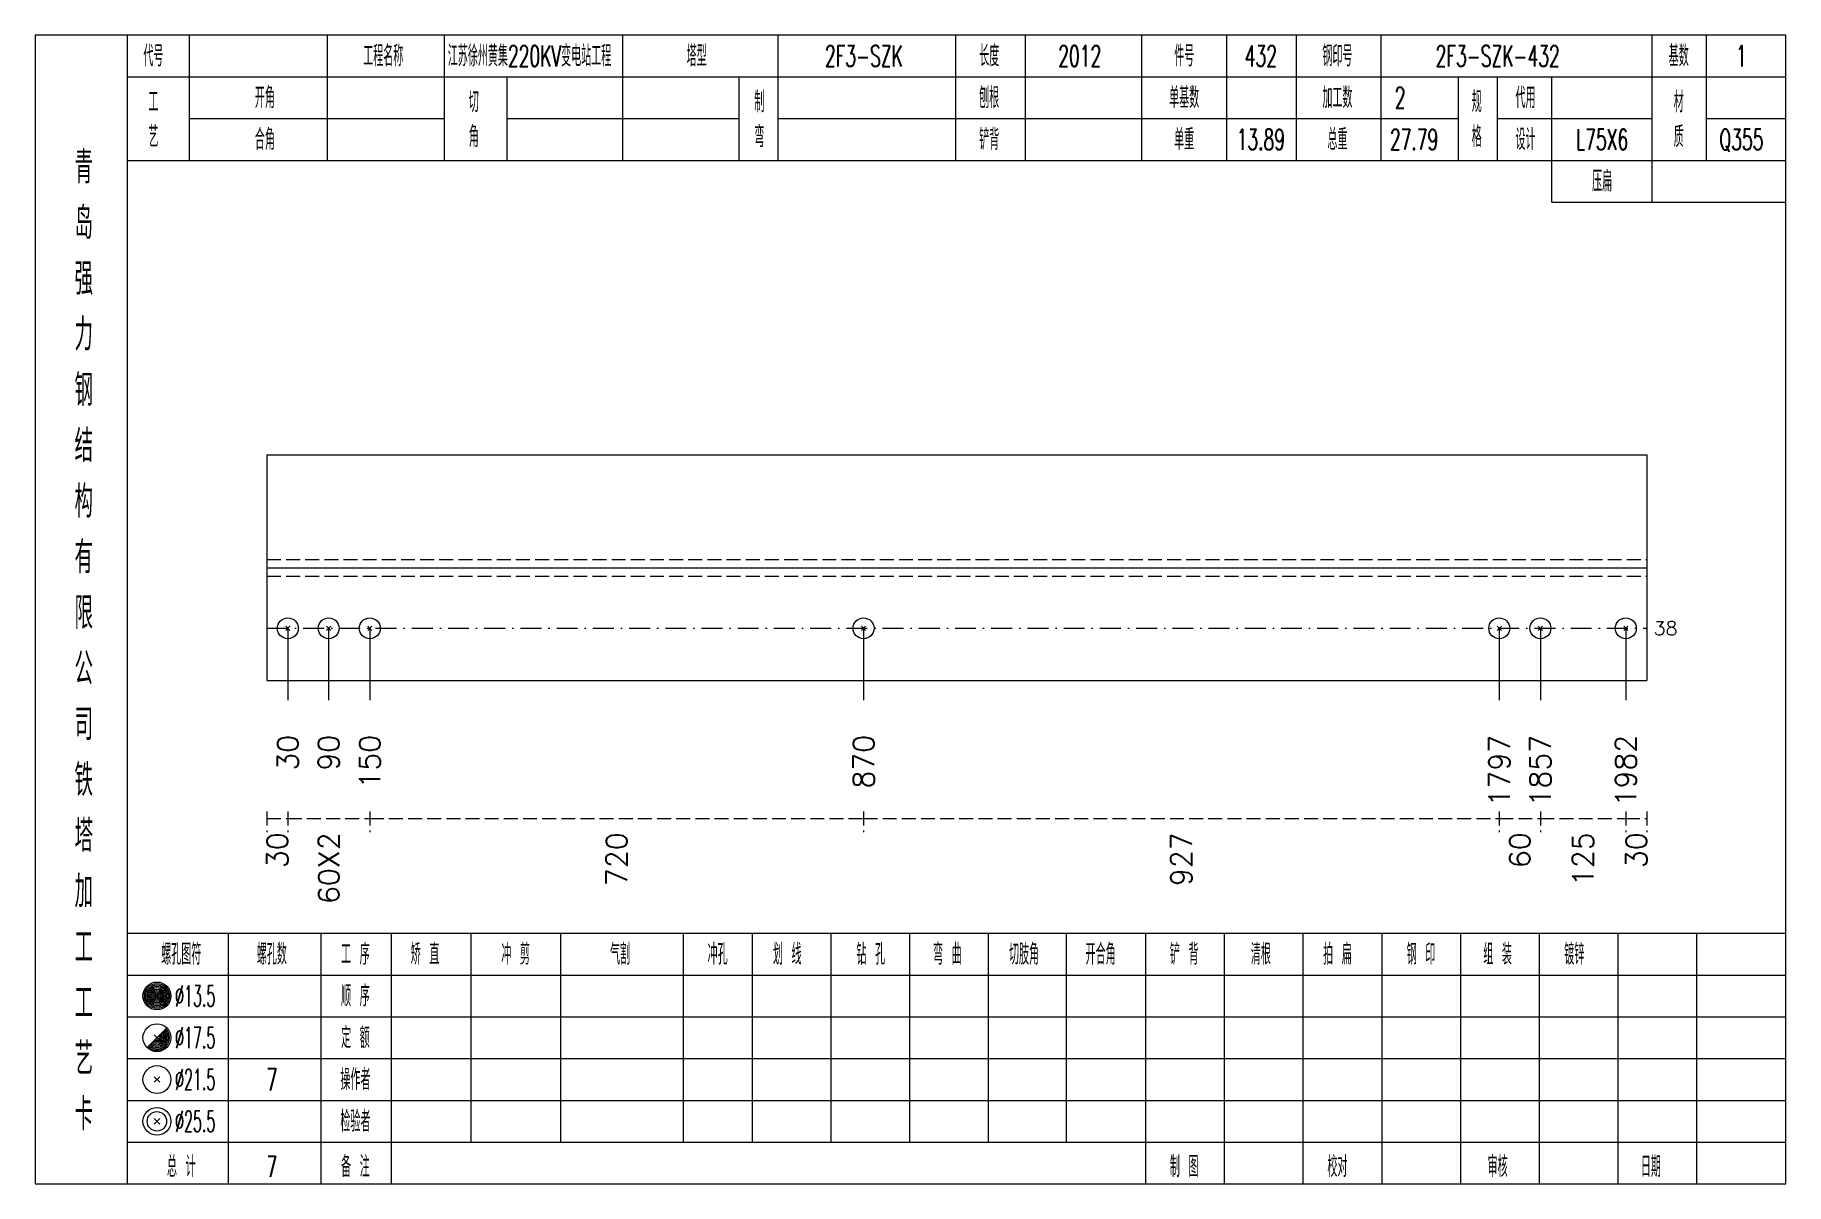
# Model space of a CAD drawing. Extents: x 0 to 4623, y -1159 to 4890.
# Drawn here: x 2802.6 to 3054, y 2700 to 2865 of the extents above; entities that cross this region are included whole.
import ezdxf
from ezdxf.enums import TextEntityAlignment as Align

# ---------------------------------------------------------------- set-up
doc = ezdxf.new("R2010")
doc.units = 0
doc.header["$MEASUREMENT"] = 0
doc.linetypes.add('一点画线', pattern=[5.2, 3, -1, 0.2, -1])
doc.linetypes.add('虚线', pattern=[2.75, 2, -0.75])
doc.layers.get('0').update_dxf_attribs({"linetype": 'CONTINUOUS', "lineweight": 25})
for name, color, linetype, lineweight in [('1', 7, 'CONTINUOUS', 25), ('4', 7, 'CONTINUOUS', 25), ('5', 7, 'CONTINUOUS', 25)]:
    doc.layers.add(name, color=color, linetype=linetype, lineweight=lineweight)
doc.styles.get("Standard").update_dxf_attribs({"font": 'simplex.shx', "width": 0.7, "height": 3, "bigfont": 'gbhzfs.shx'})

msp = doc.modelspace()

# ---------------------------------------------------------------- texts
at = {"color": 7, "linetype": 'Continuous', "lineweight": 13}
msp.add_text('38', height=2, dxfattribs=at).set_placement((3035, 2779.8), align=Align.MIDDLE_LEFT)
at = {"color": 8, "linetype": 'Continuous', "lineweight": 9}
for s, p in [('30', (2837.4, 2750.5)), ('60X2', (2844.784, 2750.5)), ('720', (2886.114, 2750.5)), ('927', (2967.195, 2750.5)), ('60', (3015.785, 2750.5)), ('125', (3024.869, 2750.5)), ('30', (3032.5, 2750.5))]:
    msp.add_text(s, height=3, rotation=90, dxfattribs=at).set_placement(p, align=Align.MIDDLE_RIGHT)
at = {"layer": '1', "color": 7, "linetype": 'Continuous', "lineweight": 13}
for s, p in [('30', (2838.9, 2764.5)), ('90', (2844.761, 2764.5)), ('150', (2850.669, 2764.5)), ('870', (2921.56, 2764.5)), ('1797', (3012.831, 2764.5)), ('1857', (3018.739, 2764.5)), ('1982', (3031, 2764.5))]:
    msp.add_text(s, height=3, rotation=90, dxfattribs=at).set_placement(p, align=Align.MIDDLE_RIGHT)
at = {"layer": '4', "color": 1, "linetype": 'Continuous', "lineweight": 13}
for s, height, width, p in [('代号', 3, 0.6, (2819.6, 2862)), ('工程名称', 3, 0.6, (2852.6, 2862)), ('江苏徐州黄集220KV变电站工程', 3, 0.6, (2873.6, 2862)), ('塔型', 3, 0.6, (2897.6, 2862)), ('2F3-SZK', 3, 0.6, (2921.6, 2862)), ('长度', 3, 0.6, (2939.6, 2862)), ('2012', 3, 0.6, (2952.6, 2862)), ('件号', 3, 0.6, (2967.6, 2862)), ('432', 3, 0.6, (2978.6, 2862)), ('钢印号', 3, 0.6, (2989.6, 2862)), ('2F3-SZK-432', 3, 0.6, (3012.6, 2862)), ('基数', 3, 0.6, (3038.6, 2862)), ('1', 3, 0.6, (3047.6, 2862)), ('工', 3, 0.6, (2819.6, 2855.4)), ('开角', 3, 0.6, (2835.6, 2856)), ('切', 3, 0.6, (2865.6, 2855.4)), ('制', 3, 0.6, (2906.6, 2855.4)), ('刨根', 3, 0.6, (2939.6, 2856)), ('单基数', 3, 0.6, (2967.6, 2856)), ('加工数', 3, 0.6, (2989.6, 2856)), ('2', 3, 0.6, (2998.6, 2856)), ('规', 3, 0.6, (3009.6, 2855.4)), ('代用', 3, 0.6, (3016.6, 2856)), ('材', 3, 0.6, (3038.6, 2855.4)), ('艺', 3, 0.6, (2819.6, 2850.4)), ('合角', 3, 0.6, (2835.6, 2850)), ('角', 3, 0.6, (2865.6, 2850.4)), ('弯', 3, 0.6, (2906.6, 2850.4)), ('铲背', 3, 0.6, (2939.6, 2850)), ('单重', 3, 0.6, (2967.6, 2850)), ('13.89', 3, 0.6, (2978.6, 2850)), ('总重', 3, 0.6, (2989.6, 2850)), ('27.79', 3, 0.6, (3000.6, 2850)), ('格', 3, 0.6, (3009.6, 2850.4)), ('设计', 3, 0.6, (3016.6, 2850)), ('L75X6', 3, 0.6, (3027.6, 2850)), ('质', 3, 0.6, (3038.6, 2850.4)), ('Q355', 3, 0.6, (3047.6, 2850)), ('青', 4.6, 0.8, (2809.6, 2846)), ('压扁', 3, 0.6, (3027.6, 2844)), ('岛', 4.6, 0.8, (2809.6, 2838)), ('强', 4.6, 0.8, (2809.6, 2830)), ('力', 4.6, 0.8, (2809.6, 2822)), ('钢', 4.6, 0.8, (2809.6, 2814)), ('结', 4.6, 0.8, (2809.6, 2806)), ('构', 4.6, 0.8, (2809.6, 2798)), ('有', 4.6, 0.8, (2809.6, 2790)), ('限', 4.6, 0.8, (2809.6, 2782)), ('公', 4.6, 0.8, (2809.6, 2774)), ('司', 4.6, 0.8, (2809.6, 2766)), ('铁', 4.6, 0.8, (2809.6, 2758)), ('塔', 4.6, 0.8, (2809.6, 2750)), ('加', 4.6, 0.8, (2809.6, 2742)), ('工', 4.6, 0.8, (2809.6, 2734)), ('螺孔图符', 3, 0.6, (2823.6, 2733)), ('螺孔数', 3, 0.6, (2836.6, 2733)), ('工 序', 3, 0.6, (2848.6, 2733)), ('矫 直', 3, 0.6, (2858.6, 2733)), ('冲 剪', 3, 0.6, (2871.6, 2733)), ('气割', 3, 0.6, (2886.6, 2733)), ('冲孔', 3, 0.6, (2900.6, 2733)), ('划 线', 3, 0.6, (2910.6, 2733)), ('钻 孔', 3, 0.6, (2922.6, 2733)), ('弯 曲', 3, 0.6, (2933.6, 2733)), ('切肢角', 3, 0.6, (2944.6, 2733)), ('开合角', 3, 0.6, (2955.6, 2733)), ('铲 背', 3, 0.6, (2967.6, 2733)), ('清根', 3, 0.6, (2978.6, 2733)), ('拍 扁', 3, 0.6, (2989.6, 2733)), ('钢 印', 3, 0.6, (3001.6, 2733)), ('组 装', 3, 0.6, (3012.6, 2733)), ('镀锌', 3, 0.6, (3023.6, 2733)), ('工', 4.6, 0.8, (2809.6, 2726)), ('%%C13.5', 3, 0.5, (2825.6, 2727)), ('顺 序', 3, 0.6, (2848.6, 2727)), ('定 额', 3, 0.6, (2848.6, 2721)), ('艺', 4.6, 0.8, (2809.6, 2718)), ('%%C17.5', 3, 0.5, (2825.6, 2721)), ('%%C21.5', 3, 0.5, (2825.6, 2715)), ('7', 3.2, 0.6, (2836.6, 2715)), ('操作者', 3, 0.6, (2848.6, 2715)), ('卡', 4.6, 0.8, (2809.6, 2710)), ('%%C25.5', 3, 0.5, (2825.6, 2709)), ('检验者', 3, 0.6, (2848.6, 2709)), ('总 计', 3, 0.6, (2823.6, 2702.5)), ('7', 3, 0.6, (2836.6, 2702.5)), ('备 注', 3, 0.6, (2848.6, 2702.5)), ('制 图', 3, 0.6, (2967.6, 2702.5)), ('校对', 3, 0.6, (2989.6, 2702.5)), ('审核', 3, 0.6, (3012.6, 2702.5)), ('日期', 3, 0.6, (3034.6, 2702.5))]:
    msp.add_text(s, height=height, dxfattribs=dict(at, width=width)).set_placement(p, align=Align.MIDDLE_CENTER)

# ---------------------------------------------------------------- blocks, each defined once
blk = doc.blocks.new('孔21.5')
at = {"layer": '5', "color": 7, "linetype": 'Continuous', "lineweight": 13}
for p, q in [((-0.2, -0.2), (0.2, 0.2)), ((-0.2, 0.2), (0.2, -0.2))]:
    blk.add_line(p, q, dxfattribs=at)
blk.add_circle((0, 0), 1, dxfattribs=at)

# ---------------------------------------------------------------- linework, layer by layer
at = {"color": 7, "linetype": 'Continuous', "lineweight": 18}
for p, q in [((2835.9, 2804.7), (2835.9, 2772.3)), ((2835.9, 2804.7), (3034, 2804.7)), ((3034, 2804.7), (3034, 2772.3)), ((2835.9, 2788.5), (3034, 2788.5))]:
    msp.add_line(p, q, dxfattribs=at)
at = {"color": 1, "linetype": '虚线', "lineweight": 18}
for p, q in [((2835.9, 2789.7), (3034, 2789.7)), ((2835.9, 2787.3), (3034, 2787.3))]:
    msp.add_line(p, q, dxfattribs=at)
at = {"color": 3, "linetype": '一点画线', "lineweight": 13}
msp.add_line((2835.9, 2779.8), (3034, 2779.8), dxfattribs=at)
at = {"color": 7, "linetype": 'Continuous', "lineweight": 13}
for p, q in [((2838.9, 2779.8), (2838.9, 2769.5)), ((2844.761, 2779.8), (2844.761, 2769.5)), ((2850.669, 2779.8), (2850.669, 2769.5)), ((2921.56, 2779.8), (2921.56, 2769.5)), ((3012.831, 2779.8), (3012.831, 2769.5)), ((3018.739, 2779.8), (3018.739, 2769.5)), ((3031, 2779.8), (3031, 2769.5))]:
    msp.add_line(p, q, dxfattribs=at)
at = {"color": 8, "linetype": '虚线', "lineweight": 9}
for p, q in [((2835.9, 2753.5), (2835.9, 2750.5)), ((2838.9, 2753.5), (2838.9, 2750.5)), ((2838.9, 2753.5), (2838.9, 2750.5)), ((2850.669, 2753.5), (2850.669, 2750.5)), ((2850.669, 2753.5), (2850.669, 2750.5)), ((2921.56, 2753.5), (2921.56, 2750.5)), ((2921.56, 2753.5), (2921.56, 2750.5)), ((3012.831, 2753.5), (3012.831, 2750.5)), ((3012.831, 2753.5), (3012.831, 2750.5)), ((3018.739, 2753.5), (3018.739, 2750.5)), ((3018.739, 2753.5), (3018.739, 2750.5)), ((3031, 2753.5), (3031, 2750.5)), ((3031, 2753.5), (3031, 2750.5)), ((3034, 2753.5), (3034, 2750.5)), ((2835.9, 2752.5), (2838.9, 2752.5)), ((2838.9, 2752.5), (2850.669, 2752.5)), ((2850.669, 2752.5), (2921.56, 2752.5)), ((2921.56, 2752.5), (3012.831, 2752.5)), ((3012.831, 2752.5), (3018.739, 2752.5)), ((3018.739, 2752.5), (3031, 2752.5)), ((3031, 2752.5), (3034, 2752.5))]:
    msp.add_line(p, q, dxfattribs=at)
at = {"layer": '1', "color": 7, "linetype": 'Continuous', "lineweight": 18}
msp.add_line((2835.9, 2772.3), (3034, 2772.3), dxfattribs=at)
at = {"layer": '4', "color": 1, "linetype": 'Continuous', "lineweight": 18}
for p, q in [((2815.9, 2700), (2815.9, 2865)), ((2824.8, 2847), (2824.8, 2865)), ((2844.6, 2847), (2844.6, 2865)), ((2861.4, 2847), (2861.4, 2865)), ((2887, 2847), (2887, 2865)), ((2909.3, 2847), (2909.3, 2865)), ((2934.8, 2847), (2934.8, 2865)), ((2944.8, 2847), (2944.8, 2865)), ((2961.5, 2847), (2961.5, 2865)), ((2973.7, 2847), (2973.7, 2865)), ((2983.7, 2847), (2983.7, 2865)), ((2995.9, 2847), (2995.9, 2865)), ((3034.8, 2841), (3034.8, 2865)), ((3042.6, 2847), (3042.6, 2865)), ((2815.9, 2859), (3054, 2859)), ((2870.4, 2847), (2870.4, 2859)), ((2903.7, 2847), (2903.7, 2859)), ((3007, 2847), (3007, 2859)), ((3012.6, 2847), (3012.6, 2859)), ((3020.4, 2841), (3020.4, 2859)), ((2824.8, 2853), (2861.4, 2853)), ((2870.4, 2853), (2903.7, 2853)), ((2909.3, 2853), (3007, 2853)), ((3012.6, 2853), (3034.8, 2853)), ((3042.6, 2853), (3054, 2853)), ((2815.9, 2847), (3054, 2847)), ((3020.4, 2841), (3054, 2841)), ((2815.9, 2736), (3054, 2736)), ((2830.4, 2700), (2830.4, 2736)), ((2843.7, 2700), (2843.7, 2736)), ((2853.8, 2700), (2853.8, 2736)), ((2865.2, 2706), (2865.2, 2736)), ((2878.1, 2706), (2878.1, 2736)), ((2895.7, 2706), (2895.7, 2736)), ((2905.6, 2706), (2905.6, 2736)), ((2916.9, 2706), (2916.9, 2736)), ((2928.2, 2706), (2928.2, 2736)), ((2939.5, 2706), (2939.5, 2736)), ((2950.7, 2706), (2950.7, 2736)), ((2962.1, 2706), (2962.1, 2736)), ((2973.4, 2706), (2973.4, 2736)), ((2984.7, 2706), (2984.7, 2736)), ((2996, 2706), (2996, 2736)), ((3007.3, 2706), (3007.3, 2736)), ((3018.6, 2706), (3018.6, 2736)), ((3029.9, 2706), (3029.9, 2736)), ((3041.2, 2706), (3041.2, 2736)), ((2815.9, 2730), (3054, 2730)), ((2815.9, 2724), (3054, 2724)), ((2815.9, 2718), (3054, 2718)), ((2815.9, 2712), (3054, 2712)), ((2815.9, 2706), (3054, 2706)), ((2962.1, 2700), (2962.1, 2706)), ((2973.4, 2700), (2973.4, 2706)), ((2984.7, 2700), (2984.7, 2706)), ((2996, 2700), (2996, 2706)), ((3007.3, 2700), (3007.3, 2706)), ((3018.6, 2700), (3018.6, 2706)), ((3029.9, 2700), (3029.9, 2706)), ((3041.2, 2700), (3041.2, 2706))]:
    msp.add_line(p, q, dxfattribs=at)
at = {"layer": '4', "color": 7, "linetype": 'Continuous', "lineweight": 13}
for p, q in [((2819.9, 2726.8), (2820.3, 2727.2)), ((2820.3, 2726.8), (2819.9, 2727.2)), ((2818.686, 2719.586), (2821.514, 2722.414)), ((2819.7, 2721.4), (2820.5, 2720.6)), ((2819.7, 2714.6), (2820.5, 2715.4)), ((2819.7, 2715.4), (2820.5, 2714.6)), ((2819.7, 2708.6), (2820.5, 2709.4)), ((2819.7, 2709.4), (2820.5, 2708.6))]:
    msp.add_line(p, q, dxfattribs=at)
at = {"layer": '4', "color": 1, "linetype": 'Continuous', "lineweight": 18}
msp.add_lwpolyline([(2802.6, 2865), (2802.6, 2700), (3054, 2700), (3054, 2865)], close=True, dxfattribs=at)
at = {"layer": '4', "color": 7, "linetype": 'Continuous', "lineweight": 13}
for centre, radius in [((2820.1, 2727), 2), ((2820.1, 2727), 1.8), ((2820.1, 2727), 1.6), ((2820.1, 2727), 1.4), ((2820.1, 2727), 1.2), ((2820.1, 2727), 1), ((2820.1, 2727), 0.8), ((2820.1, 2727), 0.6), ((2820.1, 2727), 0.4), ((2820.1, 2727), 0.2), ((2820.1, 2721), 2), ((2820.1, 2715), 2), ((2820.1, 2709), 2), ((2820.1, 2709), 1.4)]:
    msp.add_circle(centre, radius, dxfattribs=at)
for radius in [1.8, 1.6, 1.4, 1.2, 1, 0.8, 0.6, 0.4, 0.2]:
    msp.add_arc((2820.1, 2721), radius, 225, 45, dxfattribs=at)

# ---------------------------------------------------------------- block references
at = {"layer": '1', "color": 7, "linetype": 'Continuous', "lineweight": 13, "xscale": 1.5, "yscale": 1.5, "zscale": 1.5}
for p in [(2838.9, 2779.8), (2844.761, 2779.8), (2850.669, 2779.8), (2921.56, 2779.8), (3012.831, 2779.8), (3018.739, 2779.8), (3031, 2779.8)]:
    msp.add_blockref('孔21.5', p, dxfattribs=at)

msp.set_redraw_order([(e.dxf.handle, doc.entitydb.next_handle()) for e in msp.query("TEXT MTEXT ATTDEF DIMENSION ARC_DIMENSION")])  # texts and dimensions are drawn at this point

doc.saveas('drawing.dxf')
